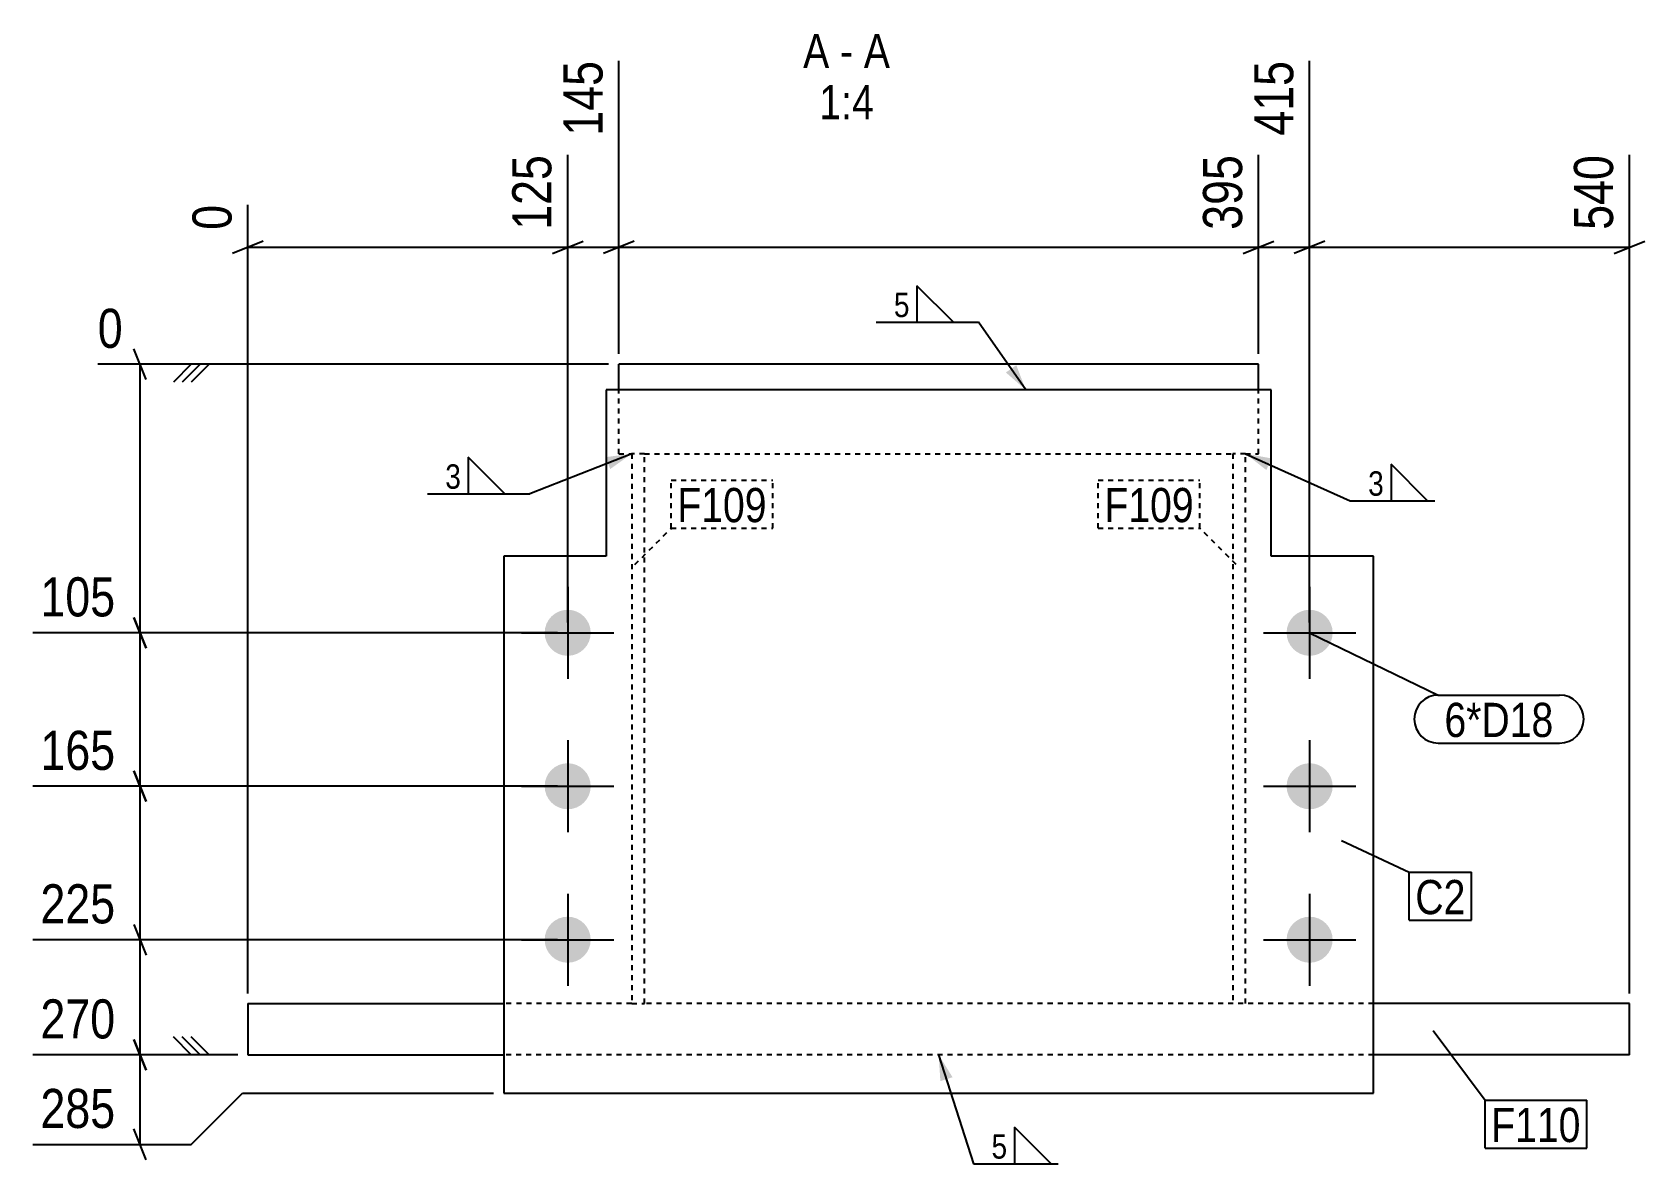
# Model space of a CAD drawing. Header units: millimetres. Extents: x 14 to 47470, y 10 to 2012.
# Drawn here: x 29928 to 30559, y 10 to 452 of the extents above; entities that cross this region are included whole.
import ezdxf

# ---------------------------------------------------------------- set-up
doc = ezdxf.new("R2010")
doc.units = ezdxf.units.MM
doc.linetypes.add('DXK_LINE_DOT2', pattern=[3.9198, 1.9599, -1.9599])
for name, color, linetype in [('MÅLSÆTNING', 7, 'Continuous'), ('STÅL', 7, 'Continuous'), ('TEKST', 7, 'Continuous')]:
    doc.layers.add(name, color=color, linetype=linetype)
doc.styles.add('Arial Narrow', font='ARIALN.TTF', dxfattribs={"height": 0.2})

msp = doc.modelspace()

# ---------------------------------------------------------------- hatches: boundary and pattern name
at = {"layer": 'STÅL', "linetype": 'Continuous'}
for points in [[(30146.56, 217.19, -1), (30128.56, 217.19, -1)], [(30436.57, 217.19, -1), (30418.57, 217.19, -1)], [(30146.56, 157.19, -1), (30128.56, 157.19, -1)], [(30436.57, 157.19, -1), (30418.57, 157.19, -1)], [(30146.56, 97.19, -1), (30128.56, 97.19, -1)], [(30436.57, 97.19, -1), (30418.57, 97.19, -1)]]:
    msp.add_hatch(color=96, dxfattribs=at).paths.add_polyline_path(points)
at = {"layer": 'TEKST', "linetype": 'Continuous'}
for points in [[(30312.93, 321.82), (30316.6, 312.19), (30308.83, 318.96)], [(30152.35, 285.85), (30162.57, 287.19), (30154.18, 281.19)], [(30410.65, 280.81), (30402.56, 287.19), (30412.71, 285.37)], [(30283.24, 41.9), (30282.57, 52.19), (30288, 43.43)]]:
    msp.add_hatch(color=3, dxfattribs=at).paths.add_polyline_path(points)

# ---------------------------------------------------------------- linework, layer by layer
at = {"layer": 'MÅLSÆTNING', "color": 7, "linetype": 'Continuous'}
for p, q in [((30157.57, 326.19), (30157.57, 440.79)), ((30157.57, 326.19), (30157.57, 440.79)), ((30427.57, 221.19), (30427.57, 440.79)), ((30427.57, 221.19), (30427.57, 440.79)), ((30137.56, 221.19), (30137.56, 403.99)), ((30137.56, 221.19), (30137.56, 403.99)), ((30407.57, 326.19), (30407.57, 403.99)), ((30407.57, 326.19), (30407.57, 403.99)), ((30552.57, 76.19), (30552.57, 403.99)), ((30012.57, 76.19), (30012.57, 384.49)), ((30018.57, 370.34), (30006.57, 365.54)), ((30012.57, 367.94), (30137.56, 367.94)), ((30131.56, 365.54), (30143.56, 370.34)), ((30131.56, 365.54), (30143.56, 370.34)), ((30137.56, 367.94), (30157.57, 367.94)), ((30163.57, 370.34), (30151.57, 365.54)), ((30163.57, 370.34), (30151.57, 365.54)), ((30157.57, 367.94), (30407.57, 367.94)), ((30401.57, 365.54), (30413.57, 370.34)), ((30401.57, 365.54), (30413.57, 370.34)), ((30407.57, 367.94), (30427.57, 367.94)), ((30433.57, 370.34), (30421.57, 365.54)), ((30433.57, 370.34), (30421.57, 365.54)), ((30427.57, 367.94), (30552.57, 367.94)), ((30546.57, 365.54), (30558.57, 370.34)), ((29972.83, 316.19), (29968.03, 328.19)), ((30153.57, 322.19), (29953.88, 322.19)), ((29970.43, 217.19), (29970.43, 322.19)), ((29990.43, 322.19), (29983.43, 315.19)), ((29997.43, 322.19), (29983.43, 322.19)), ((29993.93, 322.19), (29986.93, 315.19)), ((29997.43, 322.19), (29990.43, 315.19)), ((29968.03, 223.19), (29972.83, 211.19)), ((29972.83, 211.19), (29968.03, 223.19)), ((30133.56, 217.19), (29928.55, 217.19)), ((30133.56, 217.19), (29928.55, 217.19)), ((29970.43, 157.19), (29970.43, 217.19)), ((29968.03, 163.19), (29972.83, 151.19)), ((29972.83, 151.19), (29968.03, 163.19)), ((30133.56, 157.19), (29928.55, 157.19)), ((30133.56, 157.19), (29928.55, 157.19)), ((29970.43, 97.19), (29970.43, 157.19)), ((29968.03, 103.19), (29972.83, 91.19)), ((29968.03, 103.19), (29972.83, 91.19)), ((30133.56, 97.19), (29928.55, 97.19)), ((30133.56, 97.19), (29928.55, 97.19)), ((29970.43, 52.19), (29970.43, 97.19)), ((29968.03, 58.19), (29972.83, 46.19)), ((29972.83, 46.19), (29968.03, 58.19)), ((29990.43, 52.19), (29983.43, 59.19)), ((29990.43, 52.19), (29983.43, 59.19)), ((29993.93, 52.19), (29986.93, 59.19)), ((29993.93, 52.19), (29986.93, 59.19)), ((29997.43, 52.19), (29990.43, 59.19)), ((29997.43, 52.19), (29990.43, 59.19)), ((30008.57, 52.19), (29928.55, 52.19)), ((30008.57, 52.19), (29928.55, 52.19)), ((29970.43, 17.19), (29970.43, 52.19)), ((29997.43, 52.19), (29983.43, 52.19)), ((29997.43, 52.19), (29983.43, 52.19)), ((29990.43, 17.19), (30010.43, 37.19)), ((30010.43, 37.19), (30108.57, 37.19)), ((29972.83, 11.19), (29968.03, 23.19)), ((29928.55, 17.19), (29990.43, 17.19))]:
    msp.add_line(p, q, dxfattribs=at)
at = {"layer": 'STÅL', "color": 2, "linetype": 'Continuous'}
for p, q in [((30407.57, 322.19), (30157.57, 322.19)), ((30157.57, 312.19), (30157.57, 322.19)), ((30407.57, 312.19), (30407.57, 322.19)), ((30412.57, 312.19), (30152.57, 312.19)), ((30152.57, 312.19), (30152.57, 247.19)), ((30412.57, 247.19), (30412.57, 312.19)), ((30152.57, 247.19), (30112.57, 247.19)), ((30112.57, 247.19), (30112.57, 37.19)), ((30452.57, 247.19), (30412.57, 247.19)), ((30452.57, 37.19), (30452.57, 247.19)), ((30012.57, 72.19), (30112.57, 72.19)), ((30012.57, 72.19), (30012.57, 52.19)), ((30552.57, 72.19), (30452.57, 72.19)), ((30552.57, 52.19), (30552.57, 72.19)), ((30012.57, 52.19), (30112.57, 52.19)), ((30552.57, 52.19), (30452.57, 52.19)), ((30112.57, 37.19), (30452.57, 37.19))]:
    msp.add_line(p, q, dxfattribs=at)
at = {"layer": 'STÅL', "color": 7, "linetype": 'DXK_LINE_DOT2'}
for p, q in [((30157.57, 287.19), (30157.57, 312.19)), ((30407.57, 287.19), (30407.57, 312.19)), ((30157.57, 287.19), (30162.57, 287.19)), ((30167.57, 287.19), (30162.57, 287.19)), ((30162.57, 287.19), (30162.57, 72.19)), ((30167.57, 287.19), (30397.56, 287.19)), ((30167.57, 72.19), (30167.57, 287.19)), ((30402.56, 287.19), (30397.56, 287.19)), ((30397.56, 287.19), (30397.56, 72.19)), ((30402.56, 287.19), (30407.57, 287.19)), ((30402.56, 72.19), (30402.56, 287.19)), ((30162.57, 72.19), (30112.57, 72.19)), ((30162.57, 72.19), (30167.57, 72.19)), ((30452.57, 72.19), (30167.57, 72.19)), ((30452.57, 52.19), (30112.57, 52.19))]:
    msp.add_line(p, q, dxfattribs=at)
at = {"layer": 'STÅL', "color": 96, "linetype": 'Continuous'}
for p, q in [((30137.56, 235.19), (30137.56, 199.19)), ((30427.57, 235.19), (30427.57, 199.19)), ((30119.56, 217.19), (30155.56, 217.19)), ((30409.57, 217.19), (30445.57, 217.19)), ((30137.56, 175.19), (30137.56, 139.19)), ((30427.57, 175.19), (30427.57, 139.19)), ((30119.56, 157.19), (30155.56, 157.19)), ((30409.57, 157.19), (30445.57, 157.19)), ((30137.56, 115.19), (30137.56, 79.19)), ((30427.57, 115.19), (30427.57, 79.19)), ((30119.56, 97.19), (30155.56, 97.19)), ((30409.57, 97.19), (30445.57, 97.19))]:
    msp.add_line(p, q, dxfattribs=at)
at = {"layer": 'TEKST', "color": 3, "linetype": 'Continuous'}
for p, q in [((30316.6, 312.19), (30298.18, 338.61)), ((30162.57, 287.19), (30122.81, 271.51)), ((30402.56, 287.19), (30443.46, 268.79)), ((30282.57, 52.19), (30296.25, 9.6))]:
    msp.add_line(p, q, dxfattribs=at)

# ---------------------------------------------------------------- wipeouts: each hides what was drawn before it
at = {"color": 0, "linetype": 'Continuous'}
for points, layer in [([(30154.37, 443.99), (30131.97, 443.99), (30131.97, 408.34), (30154.37, 408.34)], 'MÅLSÆTNING'), ([(30424.37, 443.99), (30401.97, 443.99), (30401.97, 408.34), (30424.37, 408.34)], 'MÅLSÆTNING'), ([(29963.92, 220.39), (29963.92, 242.79), (29928.27, 242.79), (29928.27, 220.39)], 'MÅLSÆTNING'), ([(29963.92, 160.39), (29963.92, 182.79), (29928.27, 182.79), (29928.27, 160.39)], 'MÅLSÆTNING'), ([(29963.92, 100.39), (29963.92, 122.79), (29928.27, 122.79), (29928.27, 100.39)], 'MÅLSÆTNING'), ([(29963.92, 55.39), (29963.92, 77.79), (29928.27, 77.79), (29928.27, 55.39)], 'MÅLSÆTNING'), ([(29963.92, 20.39), (29963.92, 42.79), (29928.27, 42.79), (29928.27, 20.39)], 'MÅLSÆTNING'), ([(30239.82, 437.98), (30239.82, 451.98), (30229.6, 451.98), (30229.6, 437.98)], 'TEKST'), ([(30249.12, 437.98), (30249.12, 451.98), (30244.02, 451.98), (30244.02, 437.98)], 'TEKST'), ([(30263.55, 437.98), (30263.55, 451.98), (30253.32, 451.98), (30253.32, 437.98)], 'TEKST'), ([(30257.24, 417.98), (30257.24, 431.98), (30235.91, 431.98), (30235.91, 417.98)], 'TEKST')]:
    msp.add_wipeout(points, dxfattribs=at).dxf.layer = layer
at = {"color": 0}
for points in [[(30271.98, 339.81), (30271.98, 351.41), (30264.28, 351.41), (30264.28, 339.81)], [(30096.61, 272.71), (30096.61, 284.31), (30088.92, 284.31), (30088.92, 272.71)], [(30457.35, 269.99), (30457.35, 281.59), (30449.66, 281.59), (30449.66, 269.99)], [(30215.36, 260.44), (30215.36, 274.44), (30180.4, 274.44), (30180.4, 260.44)], [(30382.31, 260.44), (30382.31, 274.44), (30347.35, 274.44), (30347.35, 260.44)], [(30522.9, 176.45), (30522.9, 190.45), (30480.27, 190.45), (30480.27, 176.45)], [(30488.5, 107.18), (30488.5, 121.18), (30468.89, 121.18), (30468.89, 107.18)], [(30533.49, 18.09), (30533.49, 32.09), (30498.53, 32.09), (30498.53, 18.09)], [(30310.14, 10.8), (30310.14, 22.4), (30302.45, 22.4), (30302.45, 10.8)]]:
    msp.add_wipeout(points, dxfattribs=at).dxf.layer = 'TEKST'

# ---------------------------------------------------------------- next in the draw order: linework, layer by layer
at = {"layer": 'TEKST', "color": 3, "linetype": 'Continuous'}
for p, q in [((30288.32, 338.61), (30274.03, 352.89)), ((30274.03, 352.89), (30274.03, 338.61)), ((30258.08, 338.61), (30298.18, 338.61)), ((30274.03, 338.61), (30288.32, 338.61)), ((30112.95, 271.51), (30098.67, 285.8)), ((30098.67, 285.8), (30098.67, 271.51)), ((30473.7, 268.79), (30459.41, 283.07)), ((30459.41, 283.07), (30459.41, 268.79)), ((30082.72, 271.51), (30122.81, 271.51)), ((30098.67, 271.51), (30112.95, 271.51)), ((30443.46, 268.79), (30476.55, 268.79)), ((30459.41, 268.79), (30473.7, 268.79)), ((30326.48, 9.6), (30312.2, 23.89)), ((30312.2, 23.89), (30312.2, 9.6)), ((30296.25, 9.6), (30329.34, 9.6)), ((30312.2, 9.6), (30326.48, 9.6))]:
    msp.add_line(p, q, dxfattribs=at)

# ---------------------------------------------------------------- next in the draw order: texts
at = {"layer": 'MÅLSÆTNING', "color": 3, "linetype": 'Continuous', "style": 'Arial Narrow'}
for s, p in [('145', (30151.17, 411.54)), ('415', (30421.17, 411.54))]:
    msp.add_text(s, height=15.271, rotation=90.00021, dxfattribs=at).set_placement(p)
for s, p in [('105', (29931.47, 223.59)), ('165', (29931.47, 163.59)), ('225', (29931.47, 103.59)), ('270', (29931.47, 58.59)), ('285', (29931.47, 23.59))]:
    msp.add_text(s, height=15.271, dxfattribs=at).set_placement(p)
at = {"layer": 'TEKST', "color": 3, "linetype": 'Continuous', "style": 'Arial Narrow'}
for s, height, p in [('A', 13.36, (30229.6, 437.98)), ('A', 13.36, (30253.32, 437.98)), ('-', 13.36, (30244.02, 437.98)), ('1:4', 13.362, (30235.91, 417.98))]:
    msp.add_text(s, height=height, dxfattribs=at).set_placement(p)
at = {"layer": 'TEKST', "color": 3, "style": 'Arial Narrow'}
for s, p in [('5', (30265.08, 340.61)), ('3', (30089.72, 273.51)), ('3', (30450.46, 270.79)), ('5', (30303.25, 11.6))]:
    msp.add_text(s, height=9.54, dxfattribs=at).set_placement(p)

# ---------------------------------------------------------------- next in the draw order: wipeouts: each hides what was drawn before it
at = {"color": 0, "linetype": 'Continuous'}
for points in [[(30134.36, 407.19), (30111.96, 407.19), (30111.96, 371.54), (30134.36, 371.54)], [(30404.37, 407.19), (30381.97, 407.19), (30381.97, 371.54), (30404.37, 371.54)], [(30549.37, 407.19), (30526.97, 407.19), (30526.97, 371.54), (30549.37, 371.54)], [(30009.37, 387.69), (29986.97, 387.69), (29986.97, 371.54), (30009.37, 371.54)], [(29966.83, 325.39), (29966.83, 347.79), (29950.68, 347.79), (29950.68, 325.39)]]:
    msp.add_wipeout(points, dxfattribs=at).dxf.layer = 'MÅLSÆTNING'
at = {"color": 0}
for points in [[(30215.36, 260.44), (30215.36, 274.44), (30180.4, 274.44), (30180.4, 260.44)], [(30382.31, 260.44), (30382.31, 274.44), (30347.35, 274.44), (30347.35, 260.44)], [(30522.9, 176.45), (30522.9, 190.45), (30480.27, 190.45), (30480.27, 176.45)], [(30488.5, 107.18), (30488.5, 121.18), (30468.89, 121.18), (30468.89, 107.18)], [(30533.49, 18.09), (30533.49, 32.09), (30498.53, 32.09), (30498.53, 18.09)]]:
    msp.add_wipeout(points, dxfattribs=at).dxf.layer = 'TEKST'

# ---------------------------------------------------------------- next in the draw order: linework, layer by layer
at = {"layer": 'TEKST', "color": 7, "linetype": 'DXK_LINE_DOT2'}
for p, q in [((30178, 276.84), (30217.76, 276.84)), ((30178, 258.04), (30178, 276.84)), ((30217.76, 258.04), (30217.76, 276.84)), ((30344.95, 276.84), (30384.71, 276.84)), ((30344.95, 258.04), (30344.95, 276.84)), ((30384.71, 258.04), (30384.71, 276.84)), ((30163.86, 243.89), (30178, 258.04)), ((30178, 258.04), (30217.76, 258.04)), ((30344.95, 258.04), (30384.71, 258.04)), ((30398.85, 243.89), (30384.71, 258.04))]:
    msp.add_line(p, q, dxfattribs=at)
at = {"layer": 'TEKST', "color": 7, "linetype": 'Continuous'}
for p, q in [((30427.57, 217.19), (30477.87, 192.85)), ((30477.87, 192.85), (30525.3, 192.85)), ((30477.87, 174.05), (30525.3, 174.05)), ((30439.98, 136.02), (30466.49, 123.58)), ((30466.49, 123.58), (30490.9, 123.58)), ((30466.49, 104.78), (30466.49, 123.58)), ((30490.9, 104.78), (30490.9, 123.58)), ((30466.49, 104.78), (30490.9, 104.78)), ((30475.9, 61.69), (30496.13, 34.49)), ((30496.13, 34.49), (30535.89, 34.49)), ((30496.13, 15.69), (30496.13, 34.49)), ((30535.89, 15.69), (30535.89, 34.49)), ((30496.13, 15.69), (30535.89, 15.69))]:
    msp.add_line(p, q, dxfattribs=at)
for centre, start, end in [((30477.87, 183.45), 90, 270), ((30525.3, 183.45), 270, 90)]:
    msp.add_arc(centre, 9.4, start, end, dxfattribs=at)

# ---------------------------------------------------------------- next in the draw order: texts
at = {"layer": 'MÅLSÆTNING', "color": 3, "linetype": 'Continuous', "style": 'Arial Narrow'}
for s, height, p in [('125', 15.271, (30131.16, 374.74)), ('395', 15.271, (30401.17, 374.74)), ('540', 15.271, (30546.17, 374.74)), ('0', 15.27, (30006.17, 374.74))]:
    msp.add_text(s, height=height, rotation=90.00021, dxfattribs=at).set_placement(p)
msp.add_text('0', height=15.27, dxfattribs=at).set_placement((29953.88, 328.59))
at = {"layer": 'TEKST', "color": 3, "style": 'Arial Narrow'}
for s, p in [('F109', (30180.4, 260.44)), ('F109', (30347.35, 260.44)), ('6*D18', (30480.27, 176.45)), ('C2', (30468.89, 107.18)), ('F110', (30498.53, 18.09))]:
    msp.add_text(s, height=13.362, dxfattribs=at).set_placement(p)

doc.saveas('drawing.dxf')
